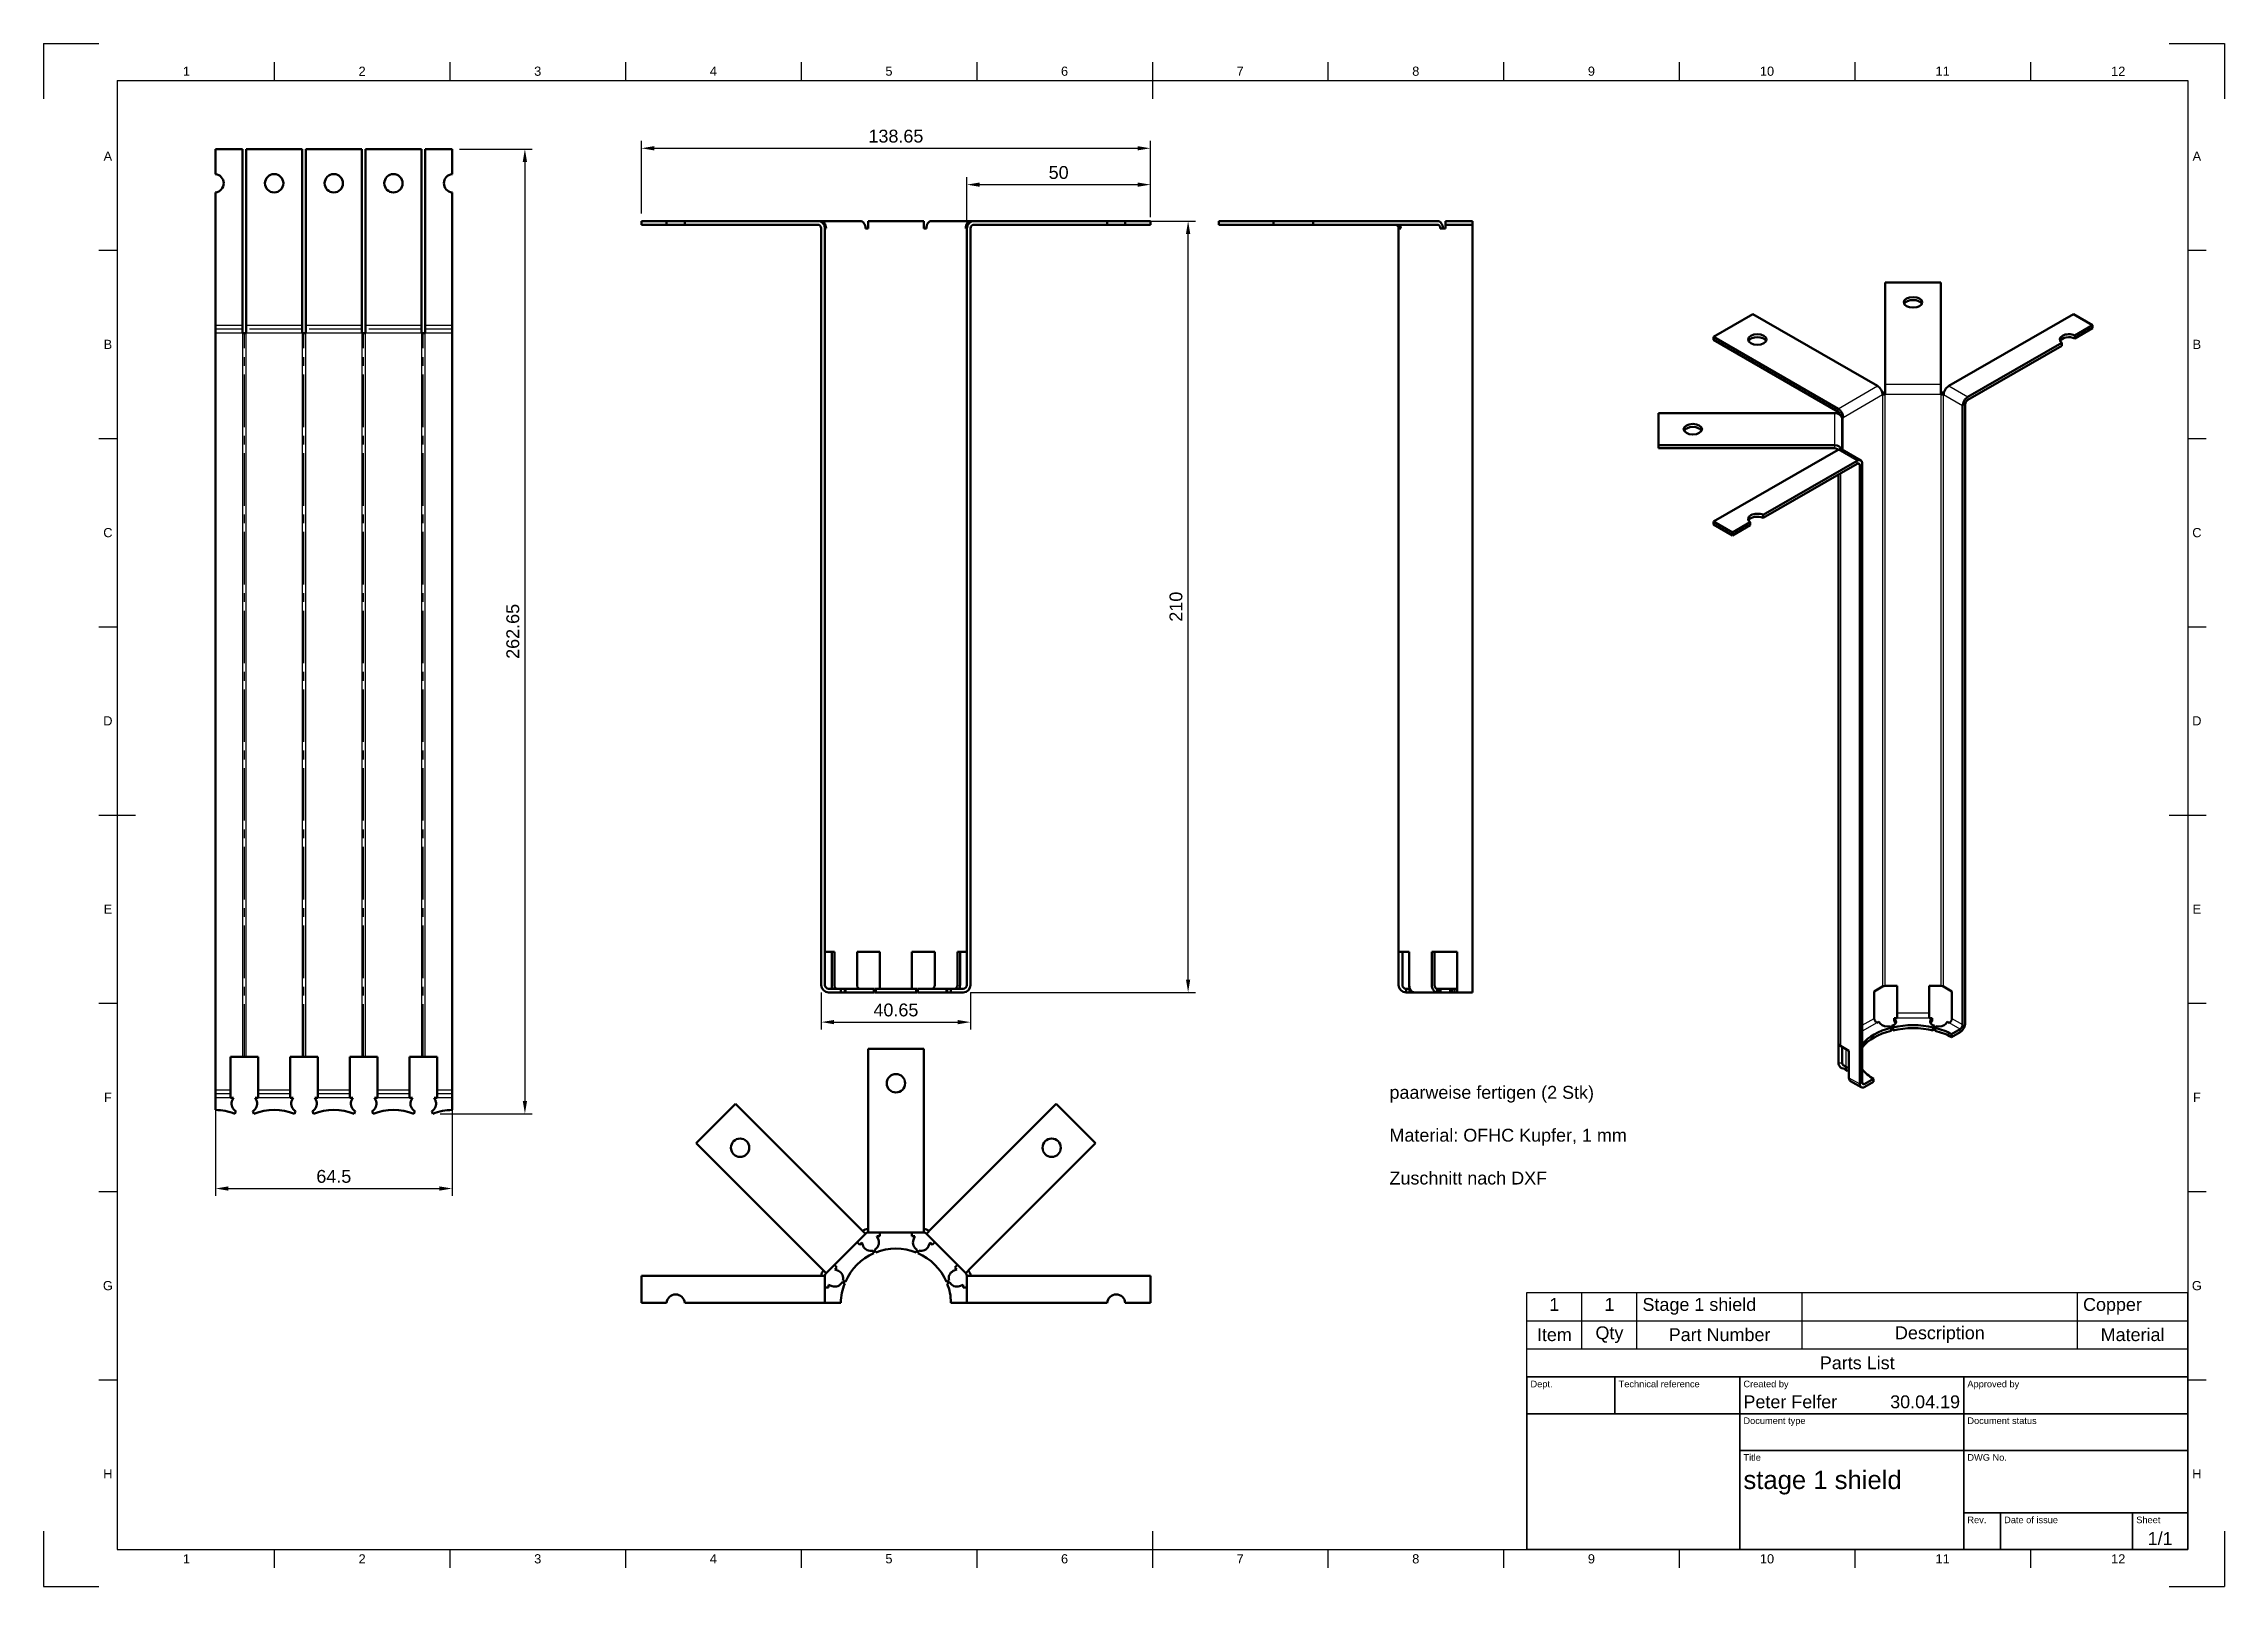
# Model space of a CAD drawing. Header units: millimetres. Extents: x 0 to 594, y 0 to 420.
import ezdxf
from ezdxf.enums import TextEntityAlignment as Align

# ---------------------------------------------------------------- set-up
doc = ezdxf.new("R2010")
doc.units = ezdxf.units.MM
doc.header["$LTSCALE"] = 0.75
doc.linetypes.add('CENTER2', pattern=[28.575, 19.05, -3.175, 3.175, -3.175])
for name, color, linetype, lineweight in [('Bend Center', 7, 'CENTER2', 25), ('Border', 7, 'Continuous', 25), ('FD_Dimensions', 7, 'Continuous', 25), ('Notes', 7, 'Continuous', 25), ('Parts Lists', 7, 'Continuous', 25), ('TitleBlock', 7, 'Continuous', 35), ('Visible', 7, 'Continuous', 50), ('Visible Narrow', 7, 'Continuous', 25)]:
    doc.layers.add(name, color=color, linetype=linetype, lineweight=lineweight)
doc.styles.add('FusionTitle', font='')
doc.styles.get("Standard").update_dxf_attribs({"font": 'arial.ttf'})
doc.styles.get('FusionTitle').set_extended_font_data('Arial Unicode MS')
doc.dimstyles.new('Dim-ISO-25', dxfattribs={"dimtxt": 3.5, "dimasz": 3.5, "dimexe": 2, "dimexo": 2, "dimgap": 1.5, "dimtad": 1, "dimzin": 12, "dimdsep": 46, "dimtxsty": 'Standard', "dimcen": 0, "dimazin": 3, "dimtp": 0.1, "dimtm": 0.1, "dimtfac": 0.714, "dimtmove": 0, "dimatfit": 3, "dimfxl": 1, "dimtzin": 12, "dimarcsym": 0})

msp = doc.modelspace()

# ---------------------------------------------------------------- texts
at = {"layer": 'Notes', "insert": (366.586927, 136.243137), "char_height": 3.5, "attachment_point": 1}
msp.add_mtext_dynamic_manual_height_columns('paarweise fertigen (2 Stk)\\P\\PMaterial: OFHC Kupfer, 1 mm\\P\\PZuschnitt nach DXF', width=70.981767, gutter_width=17.5, heights=[0], dxfattribs=at)

# ---------------------------------------------------------------- blocks, each defined once
blk = doc.blocks.new('ISO_A2_SHEET')
at = {"layer": 'Border'}
for p, q in [((0, 420), (15, 420)), ((0, 420), (0, 405)), ((579, 420), (594, 420)), ((594, 420), (594, 405)), ((20, 410), (584, 410)), ((20, 410), (20, 10)), ((62.8335, 415), (62.8335, 410)), ((110.6668, 415), (110.6668, 410)), ((158.5001, 415), (158.5001, 410)), ((206.3334, 415), (206.3334, 410)), ((254.1667, 415), (254.1667, 410)), ((302, 415), (302, 405)), ((349.8333, 415), (349.8333, 410)), ((397.6666, 415), (397.6666, 410)), ((445.4999, 415), (445.4999, 410)), ((493.3332, 415), (493.3332, 410)), ((541.1665, 415), (541.1665, 410)), ((584, 410), (584, 10)), ((15, 363.75), (20, 363.75)), ((584, 363.75), (589, 363.75)), ((15, 312.5), (20, 312.5)), ((584, 312.5), (589, 312.5)), ((15, 261.25), (20, 261.25)), ((584, 261.25), (589, 261.25)), ((15, 210), (25, 210)), ((579, 210), (589, 210)), ((15, 158.75), (20, 158.75)), ((584, 158.75), (589, 158.75)), ((15, 107.5), (20, 107.5)), ((584, 107.5), (589, 107.5)), ((15, 56.25), (20, 56.25)), ((584, 56.25), (589, 56.25)), ((0, 15), (0, 0)), ((302, 15), (302, 5)), ((594, 15), (594, 0)), ((20, 10), (584, 10)), ((62.8335, 10), (62.8335, 5)), ((110.6668, 10), (110.6668, 5)), ((158.5001, 10), (158.5001, 5)), ((206.3334, 10), (206.3334, 5)), ((254.1667, 10), (254.1667, 5)), ((349.8333, 10), (349.8333, 5)), ((397.6666, 10), (397.6666, 5)), ((445.4999, 10), (445.4999, 5)), ((493.3332, 10), (493.3332, 5)), ((541.1665, 10), (541.1665, 5)), ((0, 0), (15, 0)), ((579, 0), (594, 0))]:
    blk.add_line(p, q, dxfattribs=at)
at = {"layer": 'Border', "style": 'FusionTitle'}
for s, p in [('1', (38.91685, 412.5)), ('2', (86.75015, 412.5)), ('3', (134.58345, 412.5)), ('4', (182.41675, 412.5)), ('5', (230.25005, 412.5)), ('6', (278.08335, 412.5)), ('7', (325.91665, 412.5)), ('8', (373.74995, 412.5)), ('9', (421.58325, 412.5)), ('10', (469.41655, 412.5)), ('11', (517.24985, 412.5)), ('12', (565.08315, 412.5)), ('A', (17.5, 389.375)), ('A', (586.5, 389.375)), ('B', (17.5, 338.125)), ('B', (586.5, 338.125)), ('C', (17.5, 286.875)), ('C', (586.5, 286.875)), ('D', (17.5, 235.625)), ('D', (586.5, 235.625)), ('E', (17.5, 184.375)), ('E', (586.5, 184.375)), ('F', (17.5, 133.125)), ('F', (586.5, 133.125)), ('G', (17.5, 81.875)), ('G', (586.5, 81.875)), ('H', (17.5, 30.625)), ('H', (586.5, 30.625)), ('1', (38.91685, 7.5)), ('2', (86.75015, 7.5)), ('3', (134.58345, 7.5)), ('4', (182.41675, 7.5)), ('5', (230.25005, 7.5)), ('6', (278.08335, 7.5)), ('7', (325.91665, 7.5)), ('8', (373.74995, 7.5)), ('9', (421.58325, 7.5)), ('10', (469.41655, 7.5)), ('11', (517.24985, 7.5)), ('12', (565.08315, 7.5))]:
    blk.add_text(s, height=2.5, dxfattribs=at).set_placement(p, align=Align.MIDDLE)
blk = doc.blocks.new('ISO_TITLEBLOCK')
at = {"layer": 'TitleBlock'}
for p, q in [((0, 47), (-180, 47)), ((-180, 47), (-180, 0)), ((-156, 37), (-156, 47)), ((-122, 0), (-122, 47)), ((-61, 0), (-61, 47)), ((0, 0), (0, 47)), ((-180, 37), (0, 37)), ((-122, 27), (0, 27)), ((-61, 10), (0, 10)), ((-51, 0), (-51, 10)), ((-15, 0), (-15, 10)), ((-180, 0), (0, 0))]:
    blk.add_line(p, q, dxfattribs=at)
at = {"layer": 'TitleBlock', "style": 'FusionTitle'}
for s, p in [('Dept.', (-179, 46)), ('Technical reference', (-155, 46)), ('Created by', (-121, 46)), ('Approved by', (-60, 46)), ('Document type', (-121, 36)), ('Document status', (-60, 36)), ('Title', (-121, 26)), ('DWG No.', (-60, 26)), ('Rev.', (-60, 9)), ('Date of issue', (-50, 9)), ('Sheet', (-14, 9))]:
    blk.add_text(s, height=1.8, dxfattribs=at).set_placement(p, align=Align.TOP_LEFT)
for tag, p, height in [('DEPT', (-179, 38.5), 3.5), ('TECHNICAL_REFERENCE', (-155, 38.5), 3.5), ('CREATED_BY', (-121, 38.5), 3.5), ('APPROVED_BY', (-60, 38.5), 3.5), ('DOCUMENT_TYPE', (-121, 28.5), 3.5), ('DOCUMENT_STATUS', (-60, 28.5), 3.5), ('TITLE_1', (-121, 16.5), 5), ('TITLE_2', (-121, 9), 5), ('TITLE_3', (-121, 1.5), 5), ('DATE_OF_ISSUE', (-50, 1.5), 3.5)]:
    blk.add_attdef(tag, p, '', height=height, dxfattribs=at)
for tag, p in [('CREATED_DATE', (-62, 38.5)), ('APPROVED_DATE', (-1, 38.5))]:
    blk.add_attdef(tag, text='', height=3.5, dxfattribs=at).set_placement(p, align=Align.RIGHT)
for tag, height, p in [('DRAWING_NUMBER', 5, (-30.5, 16.6)), ('REV', 3.5, (-56, 3.1)), ('SHEET', 3.5, (-7.5, 3.1))]:
    blk.add_attdef(tag, text='', height=height, dxfattribs=at).set_placement(p, align=Align.MIDDLE)
blk = doc.blocks.new('*T8')
at = {"layer": 'Parts Lists', "color": 0, "linetype": 'ByBlock', "lineweight": -2, "transparency": 16777216}
for p, q in [((0, 23), (180, 23)), ((0, 0), (0, 23)), ((15, 7.666667), (15, 23)), ((30, 7.666667), (30, 23)), ((75, 7.666667), (75, 23)), ((150, 7.666667), (150, 23)), ((180, 0), (180, 23)), ((0, 15.333333), (180, 15.333333)), ((0, 7.666667), (180, 7.666667)), ((0, 0), (180, 0))]:
    blk.add_line(p, q, dxfattribs=at)
at = {"layer": 'Parts Lists', "color": 0, "transparency": 16777216, "char_height": 3.5}
for s, insert, width, attachment_point in [('1', (7.5, 21.5), 12, 2), ('1', (22.5, 21.5), 12, 2), ('Stage 1 shield', (31.5, 21.5), 42, 1), ('Copper', (151.5, 21.5), 27, 1), ('Item', (7.5, 11.5), 12, 5), ('Qty', (22.5, 11.5), 12, 5), ('Part Number', (52.5, 11.5), 42, 5), ('Description', (112.5, 11.5), 72, 5), ('Material', (165, 11.5), 27, 5), ('Parts List', (90, 3.833333), 177, 5)]:
    blk.add_mtext(s, dxfattribs=dict(at, insert=insert, width=width, attachment_point=attachment_point))
blk = doc.blocks.new('*D15')
at = {"layer": 'Defpoints', "color": 0, "transparency": 16777216}
for p in [(289.659159, 371.712211), (311.733607, 371.712211), (250.471977, 161.712211)]:
    blk.add_point(p, dxfattribs=at)
at = {"layer": 'FD_Dimensions', "lineweight": -2, "transparency": 16777216}
for p, q in [((291.659159, 371.712211), (313.733607, 371.712211)), ((311.733607, 165.212211), (311.733607, 368.212211)), ((252.471977, 161.712211), (313.733607, 161.712211))]:
    blk.add_line(p, q, dxfattribs=at)
at = {"layer": 'FD_Dimensions', "transparency": 16777216}
for points in [[(311.150274, 368.212211), (312.316941, 368.212211), (311.733607, 371.712211)], [(311.150274, 165.212211), (312.316941, 165.212211), (311.733607, 161.712211)]]:
    blk.add_solid(points, dxfattribs=at)
at = {"layer": 'FD_Dimensions', "color": 0, "transparency": 16777216, "insert": (308.446602, 266.712211), "char_height": 3.5, "attachment_point": 5, "rotation": 90}
blk.add_mtext('210', dxfattribs=at)
blk = doc.blocks.new('*D16')
at = {"layer": 'Defpoints', "color": 0, "transparency": 16777216}
for p in [(301.471977, 381.611706), (251.471977, 369.712211), (301.471977, 370.712211)]:
    blk.add_point(p, dxfattribs=at)
at = {"layer": 'FD_Dimensions', "lineweight": -2, "transparency": 16777216}
for p, q in [((251.471977, 371.712211), (251.471977, 383.611706)), ((254.971977, 381.611706), (297.971977, 381.611706)), ((301.471977, 372.712211), (301.471977, 383.611706))]:
    blk.add_line(p, q, dxfattribs=at)
at = {"layer": 'FD_Dimensions', "transparency": 16777216}
for points in [[(254.971977, 382.195039), (254.971977, 381.028372), (251.471977, 381.611706)], [(297.971977, 382.195039), (297.971977, 381.028372), (301.471977, 381.611706)]]:
    blk.add_solid(points, dxfattribs=at)
at = {"layer": 'FD_Dimensions', "color": 0, "transparency": 16777216, "insert": (276.471977, 384.898711), "char_height": 3.5, "attachment_point": 5}
blk.add_mtext('50', dxfattribs=at)
blk = doc.blocks.new('*D17')
at = {"layer": 'Defpoints', "color": 0, "transparency": 16777216}
for p in [(301.471977, 391.511201), (162.821278, 371.712211), (301.471977, 371.712211)]:
    blk.add_point(p, dxfattribs=at)
at = {"layer": 'FD_Dimensions', "lineweight": -2, "transparency": 16777216}
for p, q in [((162.821278, 373.712211), (162.821278, 393.511201)), ((301.471977, 373.712211), (301.471977, 393.511201)), ((166.321278, 391.511201), (297.971977, 391.511201))]:
    blk.add_line(p, q, dxfattribs=at)
at = {"layer": 'FD_Dimensions', "transparency": 16777216}
for points in [[(166.321278, 392.094534), (166.321278, 390.927867), (162.821278, 391.511201)], [(297.971977, 392.094534), (297.971977, 390.927867), (301.471977, 391.511201)]]:
    blk.add_solid(points, dxfattribs=at)
at = {"layer": 'FD_Dimensions', "color": 0, "transparency": 16777216, "insert": (232.146628, 394.7994), "char_height": 3.5, "attachment_point": 5}
blk.add_mtext('138.65', dxfattribs=at)
blk = doc.blocks.new('*D18')
at = {"layer": 'Defpoints', "color": 0, "transparency": 16777216}
for p in [(211.821278, 163.712211), (252.471977, 163.712211), (252.471977, 153.613584)]:
    blk.add_point(p, dxfattribs=at)
at = {"layer": 'FD_Dimensions', "lineweight": -2, "transparency": 16777216}
for p, q in [((211.821278, 161.712211), (211.821278, 151.613584)), ((252.471977, 161.712211), (252.471977, 151.613584)), ((215.321278, 153.613584), (248.971977, 153.613584))]:
    blk.add_line(p, q, dxfattribs=at)
at = {"layer": 'FD_Dimensions', "transparency": 16777216}
for points in [[(215.321278, 154.196918), (215.321278, 153.030251), (211.821278, 153.613584)], [(248.971977, 154.196918), (248.971977, 153.030251), (252.471977, 153.613584)]]:
    blk.add_solid(points, dxfattribs=at)
at = {"layer": 'FD_Dimensions', "color": 0, "transparency": 16777216, "insert": (232.146628, 156.90059), "char_height": 3.5, "attachment_point": 5}
blk.add_mtext('40.65', dxfattribs=at)
blk = doc.blocks.new('*D19')
at = {"layer": 'Defpoints', "color": 0, "transparency": 16777216}
for p in [(46.797442, 135.176771), (111.294875, 133.040488), (111.294875, 108.309619)]:
    blk.add_point(p, dxfattribs=at)
at = {"layer": 'FD_Dimensions', "lineweight": -2, "transparency": 16777216}
for p, q in [((46.797442, 133.176771), (46.797442, 106.309619)), ((111.294875, 131.040488), (111.294875, 106.309619)), ((50.297442, 108.309619), (107.794875, 108.309619))]:
    blk.add_line(p, q, dxfattribs=at)
at = {"layer": 'FD_Dimensions', "transparency": 16777216}
for points in [[(50.297442, 108.892952), (50.297442, 107.726285), (46.797442, 108.309619)], [(107.794875, 108.892952), (107.794875, 107.726285), (111.294875, 108.309619)]]:
    blk.add_solid(points, dxfattribs=at)
at = {"layer": 'FD_Dimensions', "color": 0, "transparency": 16777216, "insert": (79.046159, 111.596624), "char_height": 3.5, "attachment_point": 5}
blk.add_mtext('64.5', dxfattribs=at)
blk = doc.blocks.new('*D20')
at = {"layer": 'Defpoints', "color": 0, "transparency": 16777216}
for p in [(111.294875, 391.313054), (106.036391, 128.667077), (131.093865, 128.667077)]:
    blk.add_point(p, dxfattribs=at)
at = {"layer": 'FD_Dimensions', "lineweight": -2, "transparency": 16777216}
for p, q in [((113.294875, 391.313054), (133.093865, 391.313054)), ((131.093865, 387.813054), (131.093865, 132.167077)), ((108.036391, 128.667077), (133.093865, 128.667077))]:
    blk.add_line(p, q, dxfattribs=at)
at = {"layer": 'FD_Dimensions', "transparency": 16777216}
for points in [[(130.510532, 387.813054), (131.677198, 387.813054), (131.093865, 391.313054)], [(130.510532, 132.167077), (131.677198, 132.167077), (131.093865, 128.667077)]]:
    blk.add_solid(points, dxfattribs=at)
at = {"layer": 'FD_Dimensions', "color": 0, "transparency": 16777216, "insert": (127.806859, 259.990066), "char_height": 3.5, "attachment_point": 5, "rotation": 90}
blk.add_mtext('262.65', dxfattribs=at)

# ---------------------------------------------------------------- dimensions: what is measured, and where the dimension line sits
at = {"layer": 'FD_Dimensions'}
dim = msp.add_aligned_dim(p1=(162.821278, 371.712211), p2=(301.471977, 371.712211), distance=19.79899, dimstyle='Dim-ISO-25', override={"dimlfac": 1, "dimclrd": 256, "dimclre": 256}, dxfattribs=at)
dim.commit()
dim.dimension.update_dxf_attribs({"geometry": '*D17', "text_midpoint": (232.146628, 394.7994)})
for base, p1, p2, angle, picture, middle in [((131.093865, 128.667077), (111.294875, 391.313054), (106.036391, 128.667077), 90, '*D20', (127.806859, 259.990066)), ((301.471977, 381.611706), (251.471977, 369.712211), (301.471977, 370.712211), 180, '*D16', (276.471977, 384.898711)), ((311.733607, 371.712211), (250.471977, 161.712211), (289.659159, 371.712211), 270, '*D15', (308.446602, 266.712211)), ((252.471977, 153.613584), (211.821278, 163.712211), (252.471977, 163.712211), 180, '*D18', (232.146628, 156.90059))]:
    dim = msp.add_linear_dim(base=base, p1=p1, p2=p2, angle=angle, dimstyle='Dim-ISO-25', override={"dimlfac": 1, "dimclrd": 256, "dimclre": 256}, dxfattribs=at)
    dim.commit()
    dim.dimension.update_dxf_attribs({"geometry": picture, "text_midpoint": middle})
dim = msp.add_linear_dim(base=(111.294875, 108.309619), p1=(46.797442, 135.176771), p2=(111.294875, 133.040488), dimstyle='Dim-ISO-25', override={"dimlfac": 1, "dimclrd": 256, "dimclre": 256}, dxfattribs=at)
dim.commit()
dim.dimension.update_dxf_attribs({"geometry": '*D19', "text_midpoint": (79.046159, 111.596624)})

# ---------------------------------------------------------------- linework, layer by layer
at = {"layer": 'Bend Center'}
for p, q in [((54.13805, 342.244912), (46.797442, 342.244912)), ((54.672121, 144.176771), (54.672121, 341.176771)), ((70.387409, 342.244912), (55.206192, 342.244912)), ((70.921479, 144.176771), (70.921479, 341.176771)), ((86.636767, 342.244912), (71.45555, 342.244912)), ((87.170838, 144.176771), (87.170838, 341.176771)), ((102.886125, 342.244912), (87.704908, 342.244912)), ((103.420196, 144.176771), (103.420196, 341.176771)), ((111.294875, 342.244912), (103.954267, 342.244912)), ((50.922121, 134.108629), (46.797442, 134.108629)), ((67.171121, 134.108629), (58.422121, 134.108629)), ((83.420121, 134.108629), (74.671121, 134.108629)), ((99.669121, 134.108629), (90.920121, 134.108629)), ((111.294875, 134.108629), (107.169121, 134.108629))]:
    msp.add_line(p, q, dxfattribs=at)
at = {"layer": 'Visible'}
for p, q in [((46.797442, 391.313054), (46.797442, 384.475173)), ((54.13805, 391.313054), (46.797442, 391.313054)), ((54.13805, 341.176771), (54.13805, 391.313054)), ((55.206192, 391.313054), (55.206192, 341.176771)), ((70.387409, 391.313054), (55.206192, 391.313054)), ((70.387409, 341.176771), (70.387409, 391.313054)), ((71.45555, 391.313054), (71.45555, 341.176771)), ((86.636767, 391.313054), (71.45555, 391.313054)), ((86.636767, 341.176771), (86.636767, 391.313054)), ((87.704908, 391.313054), (87.704908, 341.176771)), ((102.886125, 391.313054), (87.704908, 391.313054)), ((102.886125, 341.176771), (102.886125, 391.313054)), ((103.954267, 391.313054), (103.954267, 341.176771)), ((111.294875, 391.313054), (103.954267, 391.313054)), ((111.294875, 384.475173), (111.294875, 391.313054)), ((46.797442, 379.500236), (46.797442, 343.313054)), ((111.294875, 341.176771), (111.294875, 379.500236)), ((320.089329, 371.712211), (335.026883, 371.712211)), ((320.089329, 370.712211), (320.089329, 371.712211)), ((320.089329, 370.712211), (335.026883, 370.712211)), ((335.026883, 370.712211), (335.026883, 371.712211)), ((335.026883, 371.712211), (345.761624, 371.712211)), ((345.761624, 370.712211), (335.026883, 370.712211)), ((345.761624, 371.712211), (379.70275, 371.712211)), ((345.761624, 370.712211), (345.761624, 371.712211)), ((345.761624, 370.712211), (379.70275, 370.712211)), ((369.089329, 369.712211), (369.675115, 369.712211)), ((369.089329, 172.712211), (369.089329, 369.712211)), ((380.409856, 369.712211), (381.82407, 369.712211)), ((381.82407, 371.712211), (389.164678, 371.712211)), ((381.82407, 370.712211), (381.82407, 371.712211)), ((389.164678, 370.712211), (381.82407, 370.712211)), ((381.82407, 370.712211), (381.82407, 369.712211)), ((389.164678, 370.712211), (389.164678, 371.712211)), ((389.164678, 369.712211), (389.164678, 370.712211)), ((389.164678, 163.712211), (389.164678, 369.712211)), ((46.797442, 343.313054), (46.797442, 135.176771)), ((55.206192, 341.176771), (54.13805, 341.176771)), ((71.45555, 341.176771), (70.387409, 341.176771)), ((87.704908, 341.176771), (86.636767, 341.176771)), ((103.954267, 341.176771), (102.886125, 341.176771)), ((111.294875, 133.040488), (111.294875, 341.176771)), ((369.675115, 172.712211), (369.089329, 172.712211)), ((369.089329, 163.712211), (369.089329, 172.712211)), ((369.675115, 172.712211), (371.949374, 172.712211)), ((370.089329, 172.712211), (370.089329, 163.712211)), ((371.948614, 163.712211), (371.948614, 172.712211)), ((371.949374, 172.712211), (371.949374, 163.712211)), ((378.135851, 172.712211), (380.409856, 172.712211)), ((378.135851, 163.712211), (378.135851, 172.712211)), ((378.842958, 172.712211), (378.842958, 163.712211)), ((381.82407, 172.712211), (380.409856, 172.712211)), ((381.82407, 172.712211), (385.039999, 172.712211)), ((385.038924, 172.712211), (385.038924, 163.712211)), ((385.039999, 172.712211), (385.039999, 163.712211)), ((371.089329, 162.712211), (372.054241, 162.712211)), ((371.089329, 161.712211), (371.089329, 162.712211)), ((372.054241, 161.712211), (371.089329, 161.712211)), ((372.055413, 162.712211), (372.054241, 162.712211)), ((372.054241, 161.712211), (372.054241, 162.712211)), ((372.054241, 161.712211), (372.055413, 161.712211)), ((372.055413, 162.712211), (372.138842, 162.712211)), ((372.055413, 161.712211), (372.055413, 162.712211)), ((372.811404, 161.712211), (372.055413, 161.712211)), ((372.811404, 161.870965), (372.811404, 161.712211)), ((373.363587, 161.712211), (372.811404, 161.712211)), ((379.550065, 161.712211), (373.363587, 161.712211)), ((379.550065, 162.712211), (380.101995, 162.712211)), ((379.550065, 162.712211), (379.550065, 161.712211)), ((380.101995, 161.712211), (379.550065, 161.712211)), ((380.101995, 162.712211), (380.501674, 162.712211)), ((380.101995, 161.712211), (380.101995, 162.712211)), ((380.501674, 161.712211), (380.101995, 161.712211)), ((380.505526, 162.712211), (380.501674, 162.712211)), ((380.501674, 161.712211), (380.501674, 162.712211)), ((380.501674, 161.712211), (380.505526, 161.712211)), ((380.505526, 161.712211), (380.505526, 162.712211)), ((380.505526, 162.712211), (383.151113, 162.712211)), ((383.151113, 161.712211), (380.505526, 161.712211)), ((383.151113, 162.712211), (383.151113, 161.712211)), ((383.151113, 162.712211), (383.444254, 162.712211)), ((383.151113, 161.712211), (383.444254, 161.712211)), ((383.444254, 161.712211), (383.444254, 162.712211)), ((383.613053, 162.712211), (384.259452, 162.712211)), ((383.613053, 161.712211), (383.613053, 162.712211)), ((384.259452, 161.712211), (383.613053, 161.712211)), ((384.259452, 162.712211), (384.259452, 161.712211)), ((384.259452, 162.712211), (385.039999, 162.712211)), ((385.039999, 161.712211), (384.259452, 161.712211)), ((385.038924, 163.712211), (385.038924, 162.712211)), ((385.039999, 161.712211), (385.039999, 163.712211)), ((389.164678, 161.712211), (385.039999, 161.712211)), ((389.164678, 163.712211), (389.164678, 161.712211)), ((50.922121, 144.176771), (58.422121, 144.176771)), ((50.922121, 133.040488), (50.922121, 144.176771)), ((58.422121, 144.176771), (58.422121, 133.040488)), ((67.171121, 144.176771), (74.671121, 144.176771)), ((67.171121, 133.040488), (67.171121, 144.176771)), ((74.671121, 144.176771), (74.671121, 133.040488)), ((83.420121, 133.040488), (83.420121, 144.176771)), ((83.420121, 144.176771), (90.920121, 144.176771)), ((90.920121, 144.176771), (90.920121, 133.040488)), ((99.669121, 133.040488), (99.669121, 144.176771)), ((99.669121, 144.176771), (107.169121, 144.176771)), ((107.169121, 144.176771), (107.169121, 133.040488)), ((46.797442, 135.176771), (46.797442, 129.713055)), ((51.702668, 133.040488), (50.922121, 133.040488)), ((51.302988, 132.075575), (51.702668, 133.040488)), ((57.641574, 133.040488), (58.041254, 132.075575)), ((58.422121, 133.040488), (57.641574, 133.040488)), ((67.952026, 133.040488), (67.171121, 133.040488)), ((67.552346, 132.075575), (67.952026, 133.040488)), ((74.671121, 133.040488), (73.890933, 133.040488)), ((73.890933, 133.040488), (74.290612, 132.075575)), ((84.201384, 133.040488), (83.420121, 133.040488)), ((83.801705, 132.075575), (84.201384, 133.040488)), ((90.140291, 133.040488), (90.539971, 132.075575)), ((90.920121, 133.040488), (90.140291, 133.040488)), ((100.450743, 133.040488), (99.669121, 133.040488)), ((100.051063, 132.075575), (100.450743, 133.040488)), ((106.389649, 133.040488), (106.789329, 132.075575)), ((107.169121, 133.040488), (106.389649, 133.040488)), ((111.294875, 129.713055), (111.294875, 133.040488)), ((52.055926, 128.667077), (52.349068, 129.374783)), ((56.995175, 129.374783), (57.288316, 128.667077)), ((68.305285, 128.667077), (68.598426, 129.374783)), ((73.244533, 129.374783), (73.537674, 128.667077)), ((84.554643, 128.667077), (84.847784, 129.374783)), ((89.493891, 129.374783), (89.787033, 128.667077)), ((100.804001, 128.667077), (101.097143, 129.374783)), ((105.743249, 129.374783), (106.036391, 128.667077))]:
    msp.add_line(p, q, dxfattribs=at)
at = {"layer": 'Visible', "extrusion": (-1, 2e-16, 0)}
for p, q in [((162.821278, 371.712211), (169.659159, 371.712211)), ((162.821278, 370.712211), (162.821278, 371.712211)), ((162.821278, 370.712211), (169.659159, 370.712211)), ((169.659159, 370.712211), (169.659159, 371.712211)), ((169.659159, 371.712211), (174.634096, 371.712211)), ((174.634096, 370.712211), (169.659159, 370.712211)), ((174.634096, 371.712211), (174.634096, 370.712211)), ((174.634096, 371.712211), (210.821278, 371.712211)), ((174.634096, 370.712211), (210.821278, 370.712211)), ((210.821278, 371.712211), (211.699958, 371.712211)), ((211.699958, 371.712211), (222.434699, 371.712211)), ((211.821278, 163.712211), (211.821278, 369.712211)), ((212.821278, 163.712211), (212.821278, 369.712211)), ((213.114171, 369.712211), (212.821278, 369.712211)), ((224.556019, 369.712211), (223.848912, 369.712211)), ((224.556019, 371.712211), (239.737236, 371.712211)), ((224.556019, 369.712211), (224.556019, 371.712211)), ((239.737236, 371.712211), (239.737236, 369.712211)), ((240.444343, 369.712211), (239.737236, 369.712211)), ((241.858556, 371.712211), (252.593298, 371.712211)), ((251.471977, 369.712211), (251.179084, 369.712211)), ((251.471977, 163.712211), (251.471977, 369.712211)), ((252.471977, 163.712211), (252.471977, 369.712211)), ((252.593298, 371.712211), (253.471977, 371.712211)), ((253.471977, 371.712211), (289.659159, 371.712211)), ((289.659159, 370.712211), (253.471977, 370.712211)), ((289.659159, 370.712211), (289.659159, 371.712211)), ((289.659159, 371.712211), (294.634096, 371.712211)), ((294.634096, 370.712211), (289.659159, 370.712211)), ((294.634096, 371.712211), (294.634096, 370.712211)), ((294.634096, 371.712211), (301.471977, 371.712211)), ((301.471977, 370.712211), (294.634096, 370.712211)), ((301.471977, 370.712211), (301.471977, 371.712211)), ((212.821278, 172.712211), (213.114171, 172.712211)), ((213.114171, 172.712211), (215.388176, 172.712211)), ((214.68107, 163.712211), (214.68107, 172.712211)), ((215.388176, 172.712211), (215.388176, 163.712211)), ((221.574654, 163.712211), (221.574654, 172.712211)), ((221.574654, 172.712211), (223.848912, 172.712211)), ((223.848912, 172.712211), (224.556019, 172.712211)), ((224.556019, 172.712211), (227.77159, 172.712211)), ((227.77159, 172.712211), (227.77159, 163.712211)), ((236.52059, 163.712211), (236.52059, 172.712211)), ((236.52059, 172.712211), (239.737236, 172.712211)), ((239.737236, 172.712211), (240.444343, 172.712211)), ((240.444343, 172.712211), (242.717841, 172.712211)), ((242.717841, 172.712211), (242.717841, 163.712211)), ((248.904319, 163.712211), (248.904319, 172.712211)), ((248.904319, 172.712211), (251.179084, 172.712211)), ((249.611425, 172.712211), (249.611425, 163.712211)), ((251.179084, 172.712211), (251.471977, 172.712211)), ((213.821278, 162.712211), (217.148711, 162.712211)), ((213.821278, 161.712211), (217.148711, 161.712211)), ((217.148711, 161.712211), (217.148711, 162.712211)), ((217.148711, 162.712211), (218.194689, 162.712211)), ((218.194689, 161.712211), (217.148711, 161.712211)), ((218.194689, 162.712211), (218.38603, 162.712211)), ((218.194689, 162.712211), (218.194689, 161.712211)), ((218.194689, 161.712211), (218.38603, 161.712211)), ((218.38603, 162.712211), (226.176204, 162.712211)), ((218.38603, 161.712211), (218.38603, 162.712211)), ((226.176204, 161.712211), (218.38603, 161.712211)), ((226.176204, 162.712211), (226.176204, 161.712211)), ((226.345002, 162.712211), (226.638143, 162.712211)), ((226.345002, 162.712211), (226.345002, 161.712211)), ((226.345002, 161.712211), (226.638143, 161.712211)), ((226.638143, 161.712211), (226.638143, 162.712211)), ((226.638143, 162.712211), (237.655112, 162.712211)), ((237.655112, 161.712211), (226.638143, 161.712211)), ((227.77159, 163.712211), (227.77159, 162.712211)), ((236.52059, 162.712211), (236.52059, 163.712211)), ((237.655112, 162.712211), (237.948253, 162.712211)), ((237.655112, 162.712211), (237.655112, 161.712211)), ((237.948253, 161.712211), (237.655112, 161.712211)), ((237.948253, 161.712211), (237.948253, 162.712211)), ((238.117052, 161.712211), (238.117052, 162.712211)), ((238.117052, 162.712211), (245.907225, 162.712211)), ((245.907225, 161.712211), (238.117052, 161.712211)), ((245.907225, 162.712211), (246.098567, 162.712211)), ((245.907225, 162.712211), (245.907225, 161.712211)), ((246.098567, 161.712211), (245.907225, 161.712211)), ((246.098567, 162.712211), (247.144544, 162.712211)), ((246.098567, 161.712211), (246.098567, 162.712211)), ((247.144544, 161.712211), (246.098567, 161.712211)), ((247.144544, 162.712211), (250.471977, 162.712211)), ((247.144544, 162.712211), (247.144544, 161.712211)), ((250.471977, 161.712211), (247.144544, 161.712211)), ((224.556019, 146.298492), (224.556019, 98.298492)), ((239.737236, 146.298492), (224.556019, 146.298492)), ((239.737236, 98.298492), (239.737236, 146.298492)), ((188.493573, 131.360937), (177.758832, 120.626196)), ((222.434699, 97.419812), (188.493573, 131.360937)), ((275.799682, 131.360937), (241.858556, 97.419812)), ((286.534423, 120.626196), (275.799682, 131.360937)), ((177.758832, 120.626196), (211.699958, 86.685071)), ((252.593298, 86.685071), (286.534423, 120.626196)), ((223.848912, 96.005598), (213.114171, 85.270857)), ((222.434699, 97.419812), (223.848912, 96.005598)), ((224.556019, 96.298492), (224.556019, 98.298492)), ((239.737236, 96.298492), (224.556019, 96.298492)), ((227.77159, 95.298492), (226.991402, 95.298492)), ((226.991402, 95.298492), (227.391081, 94.333579)), ((227.77159, 96.298492), (227.77159, 95.298492)), ((236.52059, 95.298492), (236.52059, 96.298492)), ((237.301854, 95.298492), (236.52059, 95.298492)), ((236.902174, 94.333579), (237.301854, 95.298492)), ((239.737236, 98.298492), (239.737236, 96.298492)), ((240.444343, 96.005598), (241.858556, 97.419812)), ((251.179084, 85.270857), (240.444343, 96.005598)), ((222.28176, 93.024233), (221.574654, 93.73134)), ((222.833944, 93.576416), (222.28176, 93.024233)), ((223.233624, 92.611504), (222.833944, 93.576416)), ((226.176204, 90.733739), (225.883062, 91.441445)), ((226.345002, 91.632787), (226.638143, 90.925081)), ((237.655112, 90.925081), (237.948253, 91.632787)), ((238.410193, 91.441445), (238.117052, 90.733739)), ((241.459311, 93.576416), (241.059632, 92.611504)), ((242.010735, 93.024993), (241.459311, 93.576416)), ((242.717841, 93.7321), (242.010735, 93.024993)), ((210.821278, 84.56375), (162.821278, 84.56375)), ((162.821278, 84.56375), (162.821278, 77.223142)), ((210.821278, 84.56375), (212.821278, 84.56375)), ((213.114171, 85.270857), (211.699958, 86.685071)), ((212.821278, 84.56375), (212.821278, 77.223142)), ((215.388176, 87.544862), (216.095283, 86.837756)), ((216.095283, 86.837756), (215.543353, 86.285826)), ((215.543353, 86.285826), (216.508266, 85.886146)), ((217.678324, 83.236707), (218.38603, 82.943566)), ((245.907225, 82.943566), (246.614931, 83.236707)), ((247.784989, 85.886146), (248.749902, 86.285826)), ((248.197212, 86.838516), (248.904319, 87.545622)), ((248.749902, 86.285826), (248.197212, 86.838516)), ((252.593298, 86.685071), (251.179084, 85.270857)), ((251.471977, 77.223142), (251.471977, 84.56375)), ((251.471977, 84.56375), (253.471977, 84.56375)), ((301.471977, 84.56375), (253.471977, 84.56375)), ((301.471977, 77.223142), (301.471977, 84.56375)), ((162.821278, 77.223142), (169.659159, 77.223142)), ((174.634096, 77.223142), (210.821278, 77.223142)), ((210.821278, 77.223142), (212.821278, 77.223142)), ((213.821278, 81.347821), (212.821278, 81.347821)), ((213.821278, 77.223142), (212.821278, 77.223142)), ((214.78619, 81.728688), (213.821278, 82.128368)), ((213.821278, 82.128368), (213.821278, 81.347821)), ((213.821278, 77.223142), (217.148711, 77.223142)), ((218.194689, 82.481626), (217.486983, 82.774768)), ((246.806273, 82.774768), (246.098567, 82.481626)), ((247.144544, 77.223142), (250.471977, 77.223142)), ((250.471977, 82.128368), (249.507065, 81.728688)), ((250.471977, 81.348896), (250.471977, 82.128368)), ((251.471977, 81.348896), (250.471977, 81.348896)), ((251.471977, 77.223142), (250.471977, 77.223142)), ((251.471977, 77.223142), (253.471977, 77.223142)), ((253.471977, 77.223142), (289.659159, 77.223142)), ((294.634096, 77.223142), (301.471977, 77.223142))]:
    msp.add_line(p, q, dxfattribs=at)
at = {"layer": 'Visible', "extrusion": (-0.707107, -0.407196, 0.578093)}
for p, q in [((516.804412, 354.944677), (501.623195, 354.944677)), ((501.623195, 354.944677), (501.623195, 327.303316)), ((516.804412, 327.303316), (516.804412, 354.944677)), ((465.560749, 346.342712), (454.826008, 340.160986)), ((499.501875, 326.797318), (465.560749, 346.342712)), ((552.866858, 346.342712), (518.925732, 326.797318)), ((558.057452, 343.353648), (552.866858, 346.342712)), ((454.826008, 339.343438), (454.826008, 340.160986)), ((454.826008, 340.160986), (488.767134, 320.615591)), ((454.826008, 339.343438), (488.767134, 319.798044)), ((553.22234, 340.569292), (558.057452, 343.353648)), ((558.057452, 342.536101), (553.22234, 339.751745)), ((553.22234, 340.569292), (553.22234, 339.751745)), ((558.057452, 342.536101), (558.057452, 343.353648)), ((524.116326, 323.808253), (549.704528, 338.543519)), ((549.704528, 337.725972), (524.116326, 322.990706)), ((549.704528, 337.725972), (549.704528, 338.543519)), ((501.623195, 324.516498), (501.623195, 327.303316)), ((516.804412, 327.303316), (516.804412, 324.516498)), ((522.702113, 152.94406), (522.702113, 321.358768)), ((523.40922, 153.351256), (523.40922, 321.765963)), ((439.888454, 319.394004), (439.888454, 310.651723)), ((487.888454, 319.394004), (439.888454, 319.394004)), ((490.181347, 318.166106), (489.707142, 318.439182)), ((489.888454, 317.75891), (489.888454, 309.45723)), ((439.888454, 309.834176), (439.888454, 310.651723)), ((439.888454, 310.651723), (487.888454, 310.651723)), ((439.888454, 309.834176), (487.888454, 309.834176)), ((488.767134, 309.430136), (454.826008, 289.884741)), ((489.765198, 309.528208), (494.955792, 306.539144)), ((468.369526, 291.705806), (493.957728, 306.441071)), ((468.369526, 290.888259), (493.957728, 305.623524)), ((494.664834, 136.798465), (494.664834, 305.213173)), ((495.371941, 137.205661), (495.371941, 305.620369)), ((488.888454, 147.959845), (488.888454, 302.704324)), ((468.369526, 291.705806), (468.369526, 290.888259)), ((454.826008, 289.067194), (454.826008, 289.884741)), ((454.826008, 289.884741), (460.016602, 286.895677)), ((460.016602, 286.07813), (454.826008, 289.067194)), ((460.016602, 286.895677), (464.851714, 289.680033)), ((460.016602, 286.07813), (464.851714, 288.862486)), ((460.016602, 286.07813), (460.016602, 286.895677)), ((464.851714, 288.862486), (464.851714, 289.680033)), ((498.641576, 161.981244), (500.916089, 163.291048)), ((498.641576, 154.62332), (498.641576, 161.981244)), ((501.623195, 163.459714), (504.838408, 163.459714)), ((504.838408, 163.459714), (504.838408, 156.10179)), ((513.587408, 163.459714), (516.804412, 163.459714)), ((513.587408, 156.10179), (513.587408, 163.459714)), ((517.511519, 163.291048), (519.784764, 161.981973)), ((519.784764, 161.981973), (519.784764, 154.624049)), ((504.838408, 154.708381), (504.058578, 154.708381)), ((504.058578, 154.708381), (504.458258, 154.152725)), ((504.058578, 153.890834), (504.058578, 154.708381)), ((504.838408, 156.10179), (504.838408, 154.708381)), ((513.587408, 154.708381), (513.587408, 156.10179)), ((514.36903, 154.708381), (513.587408, 154.708381)), ((513.96935, 154.152725), (514.36903, 154.708381)), ((514.36903, 154.708381), (514.36903, 153.890834)), ((499.90112, 153.716704), (499.348683, 153.398577)), ((500.3008, 153.161048), (499.90112, 153.716704)), ((503.24338, 152.079715), (502.950238, 152.487256)), ((503.24338, 152.079715), (503.24338, 151.262168)), ((503.412178, 152.597443), (503.705319, 152.189902)), ((503.412178, 152.597443), (503.412178, 151.779895)), ((503.412178, 151.779895), (503.705319, 151.372355)), ((503.705319, 151.372355), (503.705319, 152.189902)), ((504.453982, 153.341123), (504.058578, 153.890834)), ((504.453982, 153.334503), (504.453982, 154.152051)), ((513.973626, 153.334503), (513.973626, 154.152051)), ((514.36903, 153.890834), (513.973626, 153.341123)), ((514.722288, 152.189902), (515.015429, 152.597443)), ((514.722288, 152.189902), (514.722288, 151.372355)), ((515.015429, 151.779895), (514.722288, 151.372355)), ((515.015429, 151.779895), (515.015429, 152.597443)), ((515.477369, 152.487256), (515.184228, 152.079715)), ((515.184228, 151.262168), (515.184228, 152.079715)), ((518.526488, 153.716704), (518.126808, 153.161048)), ((519.077657, 153.399307), (518.526488, 153.716704)), ((519.642155, 150.364401), (521.995006, 151.719317)), ((521.995006, 150.90177), (519.642155, 149.546854)), ((519.642155, 150.364401), (519.642155, 149.546854)), ((488.888454, 142.453851), (488.888454, 147.959845)), ((489.47424, 147.145454), (491.748246, 145.835941)), ((489.888454, 146.906924), (489.888454, 142.453851)), ((491.748246, 145.835941), (491.748246, 138.478017)), ((495.371941, 147.613037), (495.453206, 147.593653)), ((495.371941, 146.79549), (495.453206, 146.776106)), ((495.453206, 146.776106), (495.453206, 147.593653)), ((490.888454, 141.636304), (490.888454, 141.186817)), ((490.888454, 141.186817), (491.748246, 141.391903)), ((490.888454, 140.36927), (490.888454, 141.186817)), ((491.748246, 140.574356), (490.888454, 140.36927)), ((492.164395, 137.559241), (495.080984, 135.87969)), ((495.453206, 140.717376), (495.371941, 140.697992)), ((496.079048, 136.795309), (498.431899, 138.150226)), ((496.079048, 135.977762), (498.431899, 137.332679)), ((498.431899, 137.332679), (498.431899, 138.150226))]:
    msp.add_line(p, q, dxfattribs=at)
at = {"layer": 'Visible', "extrusion": (0, 0, -1)}
for centre in [(-62.7968, 381.987704), (-79.046159, 381.987704), (-95.295517, 381.987704), (-232.146628, 136.973142), (-189.720221, 119.399549), (-274.573034, 119.399549)]:
    msp.add_circle(centre, 2.5, dxfattribs=at)
for centre, radius, start, end in [((-46.547442, 381.987704), 2.5, 95.73917, 264.26083), ((-111.544875, 381.987704), 2.5, 275.73917, 84.26083), ((-368.089329, 369.712211), 1, 90, 180), ((-371.089329, 163.712211), 2, 270, 0), ((-53.435744, 131.34497), 2.25, 298.87937, 18.916678), ((-55.908498, 131.34497), 2.25, 161.083322, 241.12063), ((-69.685102, 131.34497), 2.25, 298.87937, 18.916678), ((-72.157857, 131.34497), 2.25, 161.083322, 241.12063), ((-85.93446, 131.34497), 2.25, 298.87937, 18.916678), ((-88.407215, 131.34497), 2.25, 161.083322, 241.12063), ((-102.183819, 131.34497), 2.25, 298.87937, 18.916678), ((-104.656573, 131.34497), 2.25, 161.083322, 241.12063), ((-46.547442, 114.715138), 15, 90.954974, 111.545026), ((-62.7968, 114.715138), 15, 68.454974, 111.545026), ((-79.046159, 114.715138), 15, 68.454974, 111.545026), ((-95.295517, 114.715138), 15, 68.454974, 111.545026), ((-111.544875, 114.715138), 15, 68.454974, 89.045026), ((-224.556019, 95.298492), 2, 45, 90), ((-239.737236, 95.298492), 2, 90, 135), ((-232.146628, 76.973142), 15, 23.454974, 66.545026), ((-225.258326, 93.602973), 2.25, 253.87937, 333.916678), ((-225.258326, 93.602973), 2.25, 161.083322, 241.12063), ((-232.146628, 76.973142), 15, 68.454974, 111.545026), ((-239.034929, 93.602973), 2.25, 298.87937, 18.916678), ((-232.146628, 76.973142), 15, 113.454974, 156.545026), ((-239.034929, 93.602973), 2.25, 206.083322, 286.12063), ((-213.821278, 84.56375), 2, 0, 45), ((-215.516796, 83.861444), 2.25, 116.083322, 196.12063), ((-248.776459, 83.861444), 2.25, 343.87937, 63.916678), ((-250.471977, 84.56375), 2, 135, 180), ((-172.146628, 76.973142), 2.5, 5.73917, 174.26083), ((-215.516796, 83.861444), 2.25, 208.87937, 288.916678), ((-232.146628, 76.973142), 15, 0.954974, 21.545026), ((-232.146628, 76.973142), 15, 158.454974, 179.045026), ((-248.776459, 83.861444), 2.25, 251.083322, 331.12063), ((-292.146628, 76.973142), 2.5, 5.73917, 174.26083)]:
    msp.add_arc(centre, radius, start, end, dxfattribs=at)
at = {"layer": 'Visible'}
for centre, radius, start, end in [((210.821278, 369.712211), 2, 0, 90), ((210.821278, 369.712211), 1, 0, 90), ((253.471977, 369.712211), 2, 90, 180), ((253.471977, 369.712211), 1, 90, 180), ((371.089329, 163.712211), 1, 180, 270), ((46.547442, 114.715138), 18.000001, 74.666643, 74.680756), ((62.7968, 114.71514), 17.999998, 105.319244, 105.333357), ((62.7968, 114.715138), 18.000001, 74.666643, 74.680756), ((79.046158, 114.71514), 17.999998, 105.319244, 105.333357), ((79.046159, 114.71514), 17.999998, 74.666643, 74.680756), ((95.295516, 114.71514), 17.999998, 105.319244, 105.333357), ((95.295517, 114.715138), 18.000001, 74.666643, 74.680756), ((111.544875, 114.715137), 18.000001, 105.319244, 105.333357), ((224.556019, 95.298492), 1, 90, 135), ((239.737236, 95.298492), 1, 45, 90), ((232.146628, 76.973142), 18, 119.666643, 119.680756), ((232.146628, 76.973142), 18, 105.319244, 105.333357), ((232.146628, 76.973142), 18, 74.666643, 74.680756), ((232.146628, 76.973142), 18, 60.319244, 60.333357), ((213.821278, 84.56375), 1, 135, 180), ((232.146628, 76.973142), 18, 150.319244, 150.333357), ((232.146628, 76.973142), 18, 29.666643, 29.680756), ((250.471977, 84.56375), 1, 0, 45), ((232.146627, 76.973142), 18, 164.666643, 164.680756), ((232.146628, 76.973142), 18, 15.319244, 15.333357)]:
    msp.add_arc(centre, radius, start, end, dxfattribs=at)
at = {"layer": 'Visible', "extrusion": (0, -2e-16, -1)}
for centre, radius, start, end in [((-213.821278, 163.712211), 2, 270, 0), ((-213.821278, 163.712211), 1, 270, 0), ((-250.471977, 163.712211), 2, 180, 270), ((-250.471977, 163.712211), 1, 180, 270)]:
    msp.add_arc(centre, radius, start, end, dxfattribs=at)
for centre, major_axis, start_param, end_param in [((211.699958, 369.712211), (0, 2), 0, 1.5707963268), ((252.593298, 369.712211), (0, 2), -1.5707963268, 0), ((216.095283, 163.712211), (0, 2), 4.1887902048, 4.7123889804), ((222.28176, 163.712211), (0, 1), 3.1415926536, 4.7123889804), ((242.010735, 163.712211), (0, 1), 1.5707963268, 3.1415926536), ((248.197212, 163.712211), (0, 2), 1.5707963268, 2.0943951024)]:
    msp.add_ellipse(centre, major_axis=major_axis, ratio=0.7071067812, start_param=start_param, end_param=end_param, dxfattribs=at)
at = {"layer": 'Visible'}
for centre, major_axis, ratio, start_param, end_param in [((222.434699, 369.712211), (0, 2), 0.7071067812, -1.5707963268, 0), ((241.858556, 369.712211), (0, 2), 0.7071067812, 0, 1.5707963268), ((509.213804, 348.757018), (-2.5, 0), 0.575861701, 3.4294920486, 5.9952859122), ((466.787397, 338.637059), (-2.5, 0), 0.575861701, 3.4294920486, 5.9952859122), ((551.640211, 338.637059), (2.5, 0), 0.575861701, 0.8855655846, 2.8536932586), ((499.501875, 325.162223), (-0.998064, 1.733167), 0.5780931159, 3.9289245254, 5.4997208522), ((518.925732, 325.162223), (0.998064, 1.733167), 0.5780931159, 0.783464455, 2.3542607818), ((501.623195, 323.940636), (-1, 0), 0.575861701, -1.5707963268, -0.7853981634), ((516.804412, 323.940636), (1, 0), 0.575861701, 0.7853981634, 1.5707963268), ((524.116326, 322.173159), (0.998064, 1.733167), 0.5780931159, 0.783464455, 2.3542607818), ((524.116326, 322.173159), (0.499032, 0.866583), 0.5780931159, 0.783464455, 2.3542607818), ((449.213804, 314.205316), (-2.5, 0), 0.575861701, 3.4294920486, 5.9952859122), ((487.888454, 317.75891), (-2, 0), 0.8175471248, 3.1415926536, 4.7123889804), ((490.888454, 317.75891), (-1, 0), 0.575861701, -0.7853981634, 0), ((488.767134, 307.795041), (0.998064, 1.733167), 0.5780931159, 0, 0.783464455), ((493.957728, 304.805977), (0.998064, 1.733167), 0.5780931159, -0.7873318718, 0.783464455), ((493.957728, 304.805977), (0.499032, 0.866583), 0.5780931159, -0.7873318718, 0.783464455), ((466.787397, 289.773574), (-2.5, 0), 0.575861701, 4.0271582381, 5.9952859122), ((216.095283, 163.712211), (0, 1), 0.7071067812, 1.5707963268, 3.1415926536), ((248.197212, 163.712211), (0, 1), 0.7071067812, 3.1415926536, 4.7123889804), ((373.363587, 163.712211), (0, 2), 0.7071067812, 1.5707963268, 3.1415926536), ((379.550065, 163.712211), (0, 1), 0.7071067812, 1.5707963268, 3.1415926536), ((509.213804, 143.337967), (-15, 0), 0.575861701, -1.1614298067, -0.4093665201), ((509.213804, 144.155514), (-17.999965, 0.000034), 0.5758624554, -1.0530135197, -1.0527672115), ((509.213804, 143.337967), (15, 0), 0.575861701, 1.1947646835, 1.9468279701), ((509.213804, 144.155514), (-17.999837, 0.000077), 0.5758665253, -1.3034201317, -1.3031738217), ((502.325502, 152.91445), (2.25, 0), 0.5758616897, 0.3209702778, 0.3301583051), ((516.102105, 152.91445), (-2.25, 0), 0.5758616953, -0.3301583125, -0.3209702853), ((509.213804, 144.155514), (17.999922, 0.000037), 0.5758640167, 1.3031763943, 1.303422703), ((509.213804, 143.337967), (15, 0), 0.575861701, 0.8020656018, 1.1614298067), ((509.213804, 144.155514), (-18.000016, 0.000016), 0.5758613493, 4.1943630947, 4.194609402), ((490.888454, 147.959845), (-2, 0), 0.575861701, 0, 0.7853981634), ((490.888454, 142.453851), (1, 0), 0.8175471248, 3.1415926536, 4.7123889804), ((493.162459, 139.292408), (0.998064, 1.733167), 0.5780931159, 2.3542607818, 3.1415926536)]:
    msp.add_ellipse(centre, major_axis=major_axis, ratio=ratio, start_param=start_param, end_param=end_param, dxfattribs=at)
at = {"layer": 'Visible', "extrusion": (0, 0, -1)}
for centre, major_axis, start_param, end_param in [((368.968008, 369.712211), (0, 1), 0, 1.5707963268), ((379.70275, 369.712211), (0, 2), 0, 1.5707963268), ((379.70275, 369.712211), (0, 1), 0, 1.5707963268), ((373.362827, 163.712211), (0, 2), 4.1887902048, 4.7123889804), ((379.550065, 163.712211), (0, 2), 3.1415926536, 4.7123889804)]:
    msp.add_ellipse(centre, major_axis=major_axis, ratio=0.7071067812, start_param=start_param, end_param=end_param, dxfattribs=at)
at = {"layer": 'Visible', "extrusion": (2e-16, 0, -1)}
for centre, major_axis, ratio, start_param, end_param in [((509.213804, 349.574566), (-2.5, 0), 0.575861701, 1.5707963268, 7.853981634), ((466.787397, 339.454606), (-2.5, 0), 0.575861701, 1.5707963268, 7.853981634), ((501.623195, 323.940636), (2, 0), 0.575861701, 4.2991546967, 4.7123889804), ((521.995006, 152.536864), (0.499032, 0.866583), 0.5780931159, 0.7873318718, 2.3581281986)]:
    msp.add_ellipse(centre, major_axis=major_axis, ratio=ratio, start_param=start_param, end_param=end_param, dxfattribs=at)
at = {"layer": 'Visible', "extrusion": (2e-16, -1e-16, -1)}
for centre, major_axis, start_param, end_param in [((551.640211, 339.454606), (2.5, 0), 2.4563619114, 5.3976197226), ((509.213804, 144.155514), (-15, 0), 1.1947646835, 1.9468279701)]:
    msp.add_ellipse(centre, major_axis=major_axis, ratio=0.575861701, start_param=start_param, end_param=end_param, dxfattribs=at)
at = {"layer": 'Visible', "extrusion": (1e-16, 2e-16, -1)}
msp.add_ellipse((516.804412, 323.940636), major_axis=(2, 0), ratio=0.575861701, start_param=-1.5707963268, end_param=-1.1575620431, dxfattribs=at)
at = {"layer": 'Visible', "extrusion": (2e-16, -2e-16, -1)}
msp.add_ellipse((449.213804, 315.022864), major_axis=(-2.5, 0), ratio=0.575861701, start_param=1.5707963268, end_param=7.853981634, dxfattribs=at)
at = {"layer": 'Visible', "extrusion": (1e-16, 0, -1)}
for centre, major_axis, ratio, start_param, end_param in [((488.767134, 318.980497), (-0.998064, 1.733167), 0.5780931159, 0.783464455, 2.3542607818), ((519.077657, 154.216854), (0.499032, 0.866583), 0.5780931159, 0.7873318718, 2.3581281986), ((490.888454, 142.453851), (-2, 0), 0.8175471248, 4.7123889804, 6.2831853072), ((496.079048, 137.612857), (0.998064, 1.733167), 0.5780931159, 2.3581281986, 3.9289245254), ((509.213804, 144.155514), (-15, 0), 0.575861701, -0.768730725, -0.4093665201)]:
    msp.add_ellipse(centre, major_axis=major_axis, ratio=ratio, start_param=start_param, end_param=end_param, dxfattribs=at)
at = {"layer": 'Visible', "extrusion": (1e-16, -1e-16, -1)}
for centre, major_axis, ratio, start_param, end_param in [((488.767134, 318.980497), (-0.499032, 0.866583), 0.5780931159, 0.783464455, 2.1182067017), ((502.325502, 153.731998), (2.25, 0), 0.575861701, 1.2894382594, 2.6863528101), ((516.102105, 153.731998), (2.25, 0), 0.575861701, 2.0748364228, 3.4717509735)]:
    msp.add_ellipse(centre, major_axis=major_axis, ratio=ratio, start_param=start_param, end_param=end_param, dxfattribs=at)
at = {"layer": 'Visible', "extrusion": (2e-16, 1e-16, -1)}
for centre, major_axis, ratio, start_param, end_param in [((487.888454, 309.016629), (-2, 0), 0.8175471248, 1.5707963268, 2.8343242266), ((487.888454, 309.016629), (1, 0), 0.8175471248, -1.5707963268, -0.5210345318), ((501.623195, 162.883853), (-1, 0), 0.575861701, 0.7853981634, 1.5707963268), ((502.325502, 153.731998), (2.25, 0), 0.575861701, -0.3301583199, 1.0667562308), ((516.102105, 153.731998), (-2.25, 0), 0.575861701, 3.5968324971, 4.9937470477)]:
    msp.add_ellipse(centre, major_axis=major_axis, ratio=ratio, start_param=start_param, end_param=end_param, dxfattribs=at)
at = {"layer": 'Visible', "extrusion": (1e-16, 1e-16, -1)}
for centre, major_axis, ratio, start_param, end_param in [((466.787397, 290.591121), (2.5, 0), 0.575861701, 2.4563619114, 5.3976197226), ((509.213804, 144.155514), (-15, 0), 0.575861701, 1.9801628469, 2.3395270518), ((521.995006, 152.536864), (0.998064, 1.733167), 0.5780931159, 0.7873318718, 2.3581281986)]:
    msp.add_ellipse(centre, major_axis=major_axis, ratio=ratio, start_param=start_param, end_param=end_param, dxfattribs=at)
at = {"layer": 'Visible', "extrusion": (2e-16, 2e-16, -1)}
for centre, major_axis, start_param, end_param in [((516.804412, 162.883853), (1, 0), -1.5707963268, -0.7853981634), ((509.213804, 144.155514), (15, 0), 3.5509591737, 4.3030224603)]:
    msp.add_ellipse(centre, major_axis=major_axis, ratio=0.575861701, start_param=start_param, end_param=end_param, dxfattribs=at)
at = {"layer": 'Visible', "extrusion": (-1e-16, -2e-16, -1)}
msp.add_ellipse((499.348683, 154.216124), major_axis=(-0.499032, 0.866583), ratio=0.5780931159, start_param=3.9250571086, end_param=5.4958534354, dxfattribs=at)
at = {"layer": 'Visible', "extrusion": (3e-16, -1e-16, -1)}
msp.add_ellipse((496.079048, 137.612857), major_axis=(0.499032, 0.866583), ratio=0.5780931159, start_param=2.3581281986, end_param=3.9289245254, dxfattribs=at)
at = {"layer": 'Visible Narrow'}
for p, q in [((46.797442, 343.313054), (54.13805, 343.313054)), ((54.13805, 341.176771), (46.797442, 341.176771)), ((54.13805, 341.176771), (54.13805, 144.176771)), ((55.206192, 343.313054), (70.387409, 343.313054)), ((55.206192, 144.176771), (55.206192, 341.176771)), ((70.387409, 341.176771), (55.206192, 341.176771)), ((70.387409, 341.176771), (70.387409, 144.176771)), ((71.45555, 343.313054), (86.636767, 343.313054)), ((86.636767, 341.176771), (71.45555, 341.176771)), ((71.45555, 144.176771), (71.45555, 341.176771)), ((86.636767, 341.176771), (86.636767, 144.176771)), ((87.704908, 343.313054), (102.886125, 343.313054)), ((102.886125, 341.176771), (87.704908, 341.176771)), ((87.704908, 144.176771), (87.704908, 341.176771)), ((102.886125, 341.176771), (102.886125, 144.176771)), ((103.954267, 343.313054), (111.294875, 343.313054)), ((103.954267, 144.176771), (103.954267, 341.176771)), ((111.294875, 341.176771), (103.954267, 341.176771)), ((46.797442, 135.176771), (50.922121, 135.176771)), ((50.922121, 133.040488), (46.797442, 133.040488)), ((58.422121, 135.176771), (67.171121, 135.176771)), ((67.171121, 133.040488), (58.422121, 133.040488)), ((74.671121, 135.176771), (83.420121, 135.176771)), ((83.420121, 133.040488), (74.671121, 133.040488)), ((90.920121, 135.176771), (99.669121, 135.176771)), ((99.669121, 133.040488), (90.920121, 133.040488)), ((107.169121, 135.176771), (111.294875, 135.176771)), ((111.294875, 133.040488), (107.169121, 133.040488))]:
    msp.add_line(p, q, dxfattribs=at)
at = {"layer": 'Visible Narrow', "extrusion": (-0.707107, -0.407196, 0.578093)}
for p, q in [((488.767134, 320.615591), (499.501875, 326.797318)), ((501.623195, 327.303316), (516.804412, 327.303316)), ((518.925732, 326.797318), (524.116326, 323.808253)), ((500.916089, 324.347832), (490.181347, 318.166106)), ((500.916089, 324.347832), (500.916089, 163.291048)), ((516.804412, 324.516498), (501.623195, 324.516498)), ((501.623195, 163.459714), (501.623195, 324.516498)), ((516.804412, 324.516498), (516.804412, 163.459714)), ((522.702113, 321.358768), (517.511519, 324.347832)), ((517.511519, 163.291048), (517.511519, 324.347832)), ((523.40922, 321.765963), (522.702113, 321.358768)), ((487.888454, 310.651723), (487.888454, 319.394004)), ((488.767134, 319.798044), (488.767134, 320.615591)), ((490.181347, 309.288564), (490.181347, 318.166106)), ((487.888454, 309.834176), (487.888454, 310.651723)), ((493.957728, 306.441071), (488.767134, 309.430136)), ((489.47424, 303.041656), (489.47424, 147.145454)), ((494.664834, 305.213173), (493.954988, 305.621946)), ((493.957728, 305.623524), (493.957728, 306.441071)), ((495.371941, 152.740462), (498.641576, 154.62332)), ((504.838408, 156.10179), (513.587408, 156.10179)), ((513.587408, 154.708381), (504.838408, 154.708381)), ((519.784764, 154.624049), (522.702113, 152.94406)), ((499.348683, 153.398577), (495.371941, 151.108524)), ((521.995006, 151.719317), (519.077657, 153.399307)), ((521.995006, 150.90177), (521.995006, 151.719317)), ((490.888454, 146.331062), (490.888454, 141.636304)), ((489.888454, 142.453851), (488.888454, 142.453851)), ((491.748246, 138.478017), (494.664834, 136.798465)), ((494.664834, 136.798465), (495.371941, 137.205661)), ((495.371946, 137.202502), (496.079048, 136.795309))]:
    msp.add_line(p, q, dxfattribs=at)

# ---------------------------------------------------------------- block references
msp.add_blockref('*T8', (404, 57))
at = {"layer": 'Border'}
msp.add_blockref('ISO_A2_SHEET', (0, 0), dxfattribs=at)
at = {"layer": 'TitleBlock'}
msp.add_blockref('ISO_TITLEBLOCK', (584, 10), dxfattribs=at).add_auto_attribs({'CREATED_DATE': '30.04.19', 'SHEET': '1/1', 'TITLE_1': 'stage 1 shield', 'CREATED_BY': 'Peter Felfer'})

msp.set_redraw_order([(e.dxf.handle, doc.entitydb.next_handle()) for e in msp.query("TEXT MTEXT ATTDEF DIMENSION ARC_DIMENSION")])  # texts and dimensions are drawn at this point

doc.saveas('drawing.dxf')
